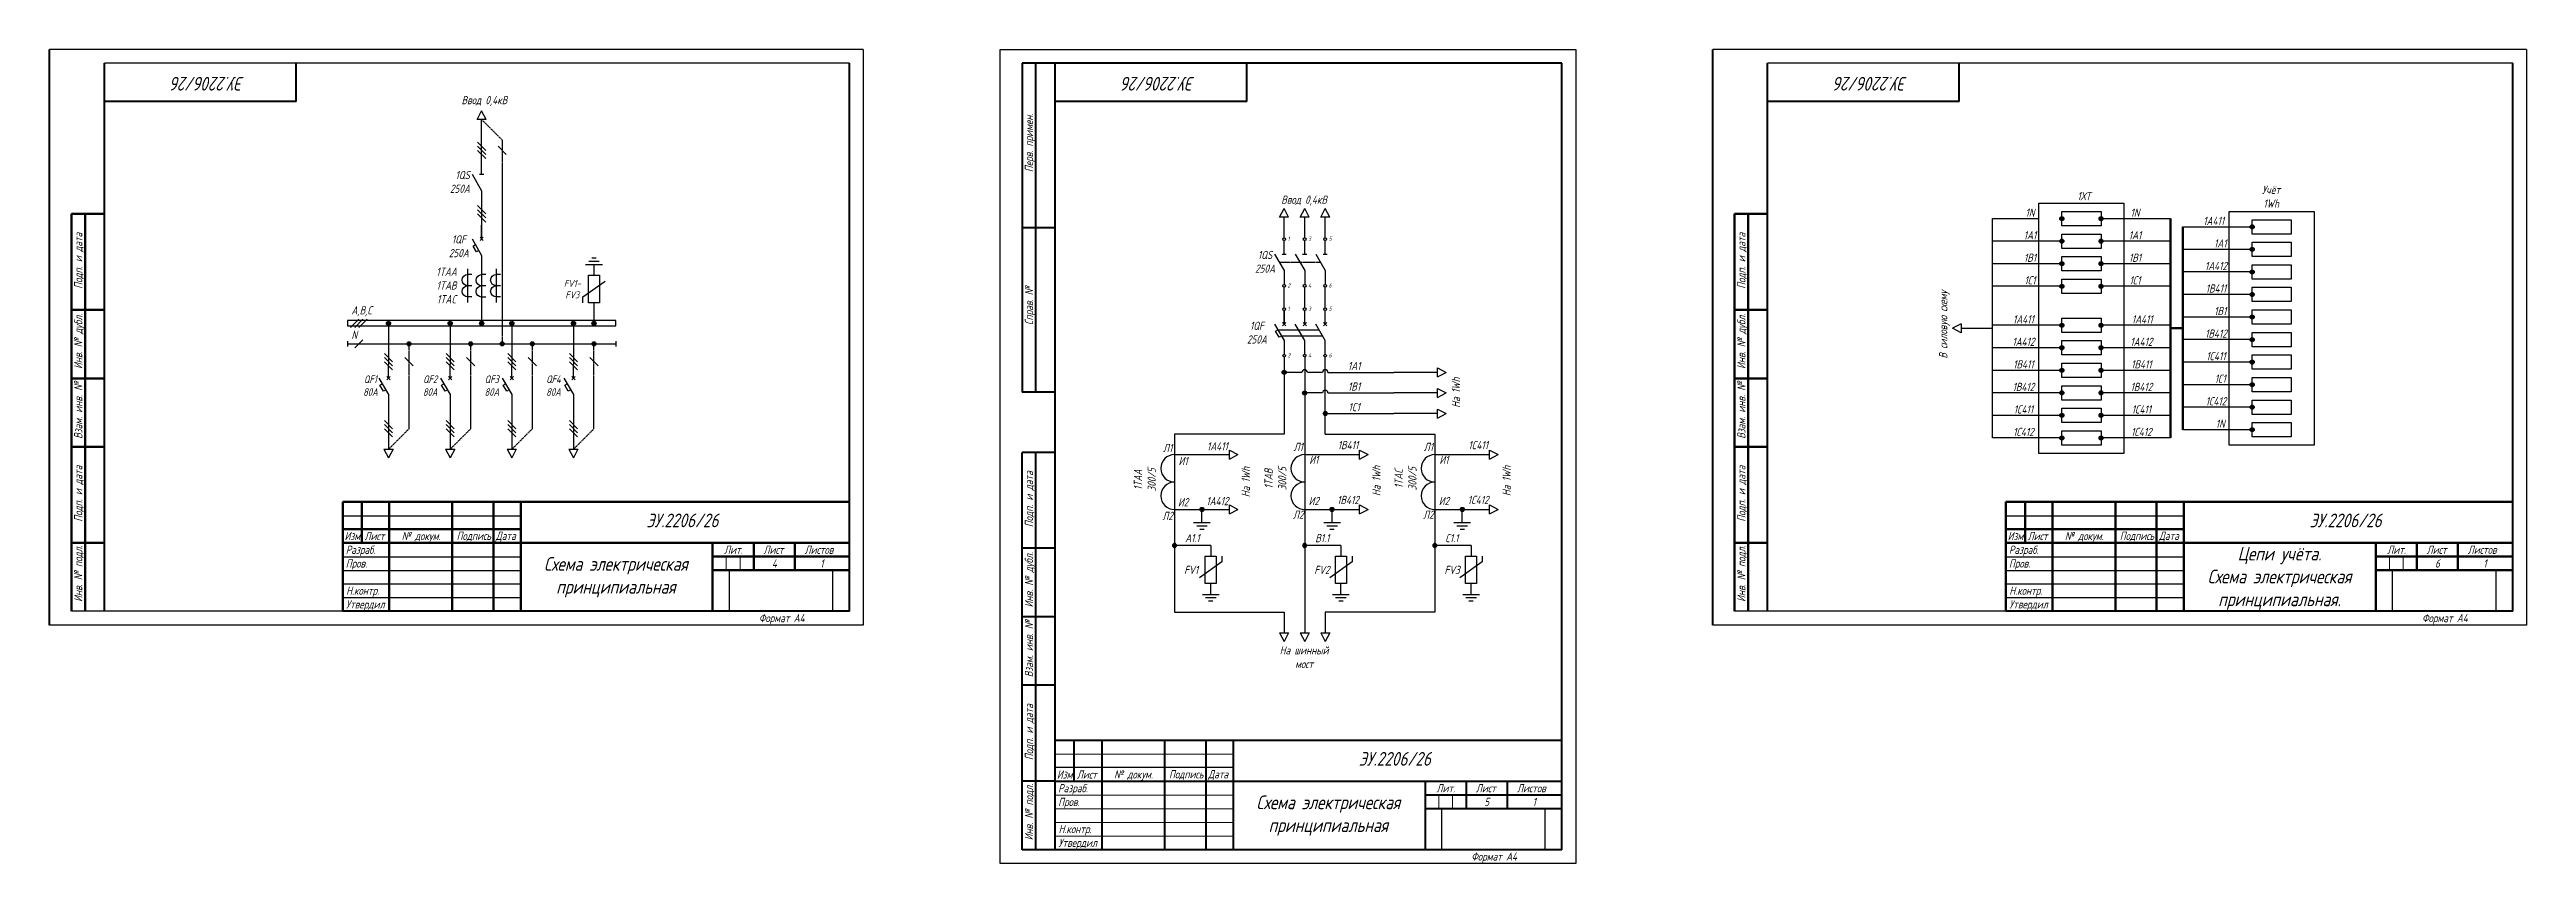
# Model space of a CAD drawing. Header units: millimetres. Extents: x 322 to 1998, y 180 to 477.
# Drawn here: x 1094 to 1998, y 180 to 477 of the extents above; entities that cross this region are included whole.
import ezdxf

# ---------------------------------------------------------------- set-up
doc = ezdxf.new("R2010")
doc.units = ezdxf.units.MM
doc.linetypes.add('DASHED2', pattern=[0.375, 0.25, -0.125])
doc.linetypes.add('TOPO-BASE MOD$0$barrier1', pattern=[0])
doc.layers.add('KONTUR', color=7, linetype='Continuous')
doc.layers.add('ЛЭП (проект.)', color=7, linetype='Continuous')
doc.layers.add('Основная', color=7, linetype='Continuous', lineweight=40)
doc.layers.add('тонкая', color=7, linetype='Continuous', lineweight=20)
doc.styles.get("Standard").update_dxf_attribs({"font": 'arial.ttf'})
doc.styles.add('Аннотативный', font='arial.ttf')
picture_1 = doc.add_image_def('image1.png', size_in_pixel=(1004, 400))

msp = doc.modelspace()

# ---------------------------------------------------------------- texts
at = {"attachment_point": 1}
for s, width, insert, char_height, rotation in [('{\\fGOST type A|b0|i1|c204|p34;ЭУ.2206/26}', 3, (1165.46, 462.03), 5, 180), ('{\\fGOST type A|b0|i1|c204|p34;ЭУ.2206/26}', 3, (1512.46, 462.03), 5, 180), ('{\\fGOST type A|b0|i1|c204|p34;ЭУ.2206/26}', 3, (1772.46, 462.03), 5, 180), ('{\\fGOST type A|b0|i1|c204|p34;Перв. примен.}', 27.3346, (1450.34, 432.26), 3, 90), ('{\\fGOST type A|b0|i1|c204|p34;Подп. и дата}', 27.3346, (1103.34, 389.7), 3, 90), ('{\\fGOST type A|b0|i1|c204|p34;Подп. и дата}', 27.3346, (1710.34, 389.7), 3, 90), ('{\\fGOST type A|b0|i1|c204|p34;Справ. №}', 27.3346, (1450.34, 376.49), 3, 90), ('\\pxqc;{\\fGOST type A|b0|i1|c204|p34;В силовую схему}', 29.4549, (1784.01, 361.89), 3, 90), ('{\\fGOST type A|b0|i1|c204|p34;Инв. № дубл.}', 27.3346, (1103.34, 360.44), 3, 90), ('{\\fGOST type A|b0|i1|c204|p34;Инв. № дубл.}', 27.3346, (1710.34, 360.44), 3, 90), ('{\\fGOST type A|b0|i1|c204|p34;Взам. инв. №}', 27.3346, (1103.34, 334.94), 3, 90), ('\\pxqc;{\\fGOST type A|b0|i1|c204|p34;На \\fGOST type A|b0|i1|c0|p34;1Wh}', 15.3405, (1606.16, 344.13), 3, 90), ('{\\fGOST type A|b0|i1|c204|p34;Взам. инв. №}', 27.3346, (1710.34, 334.94), 3, 90), ('{\\fGOST type A|b0|i1|c204|p34;Подп. и дата}', 27.3346, (1103.34, 304.7), 3, 90), ('{\\fGOST type A|b0|i1|c204|p34;Подп. и дата}', 27.3346, (1450.34, 302.7), 3, 90), ('\\pxqc;{\\fGOST type A|b0|i1|c0|p34;1TAA\\P300/5}', 10.4803, (1490.12, 314.75), 3, 90), ('\\pxqc;{\\fGOST type A|b0|i1|c204|p34;На 1\\fGOST type A|b0|i1|c0|p34;Wh}', 17.1744, (1529.49, 310.57), 3, 90), ('\\pxqc;{\\fGOST type A|b0|i1|c0|p34;1TAB\\P300/5}', 10.4803, (1537.79, 315.17), 3, 90), ('\\pxqc;{\\fGOST type A|b0|i1|c204|p34;На 1\\fGOST type A|b0|i1|c0|p34;Wh}', 17.1744, (1577.16, 310.99), 3, 90), ('\\pxqc;{\\fGOST type A|b0|i1|c0|p34;1TAC\\P300/5}', 10.4803, (1585.29, 315.17), 3, 90), ('\\pxqc;{\\fGOST type A|b0|i1|c204|p34;На 1\\fGOST type A|b0|i1|c0|p34;Wh}', 17.1744, (1624.66, 310.99), 3, 90), ('{\\fGOST type A|b0|i1|c204|p34;Подп. и дата}', 27.3346, (1710.34, 304.7), 3, 90), ('{\\fGOST type A|b0|i1|c204|p34;Инв. № подл.}', 27.3346, (1103.34, 275.44), 3, 90), ('{\\fGOST type A|b0|i1|c204|p34;Инв. № дубл.}', 27.3346, (1450.34, 273.44), 3, 90), ('{\\fGOST type A|b0|i1|c204|p34;Инв. № подл.}', 27.3346, (1710.34, 275.44), 3, 90), ('{\\fGOST type A|b0|i1|c204|p34;Взам. инв. №}', 27.3346, (1450.34, 247.94), 3, 90), ('{\\fGOST type A|b0|i1|c204|p34;Подп. и дата}', 27.3346, (1450.34, 217.7), 3, 90), ('{\\fGOST type A|b0|i1|c204|p34;Инв. № подл.}', 27.3346, (1450.34, 188.44), 3, 90)]:
    msp.add_mtext_dynamic_manual_height_columns(s, width=width, gutter_width=1, heights=[0], dxfattribs=dict(at, insert=insert, char_height=char_height, rotation=rotation))
for s, width, heights, insert, char_height in [('\\pxql;{\\fGOST type A|b0|i1|c204|p34;Ввод 0,4кВ}', 26.7013, [3.45], (1244.73, 460.05), 3), ('\\pxqc;{\\fGOST type A|b0|i1|c204|p34;1ХТ}', 10.4803, [0], (1831.59, 425.02), 3), ('\\pxqc;{\\fGOST type A|b0|i1|c204|p34;Учёт \\P1\\fGOST type A|b0|i1|c0|p34;Wh}', 10.4803, [0], (1899.95, 427.33), 3), ('\\pxqc;{\\fGOST type A|b0|i1|c204|p34;Ввод 0,4кВ}', 18.3811, [0], (1543.06, 423.72), 3), ('\\pxqc;{\\fGOST type A|b0|i1|c204|p34;1\\fGOST type A|b0|i1|c0|p34;N}', 10.4803, [0], (1811.92, 418.98), 3), ('\\pxqc;{\\fGOST type A|b0|i1|c204|p34;1\\fGOST type A|b0|i1|c0|p34;N}', 10.4803, [0], (1850.25, 418.98), 3), ('\\pxqc;{\\fGOST type A|b0|i1|c204|p34;1А411}', 10.4803, [0], (1878.97, 415.99), 3), ('\\pxqc;{\\fGOST type A|b0|i1|c0|p34;1QF\\P250A}', 10.4803, [0], (1238.48, 409.23), 3), ('{\\fGOST type A|b0|i1|c0|p34;1}', 4.4501, [0], (1546.23, 408.73), 1.5), ('{\\fGOST type A|b0|i1|c204|p34;3}', 4.4501, [0], (1553.73, 408.73), 1.5), ('{\\fGOST type A|b0|i1|c204|p34;5}', 4.4501, [0], (1561.23, 408.73), 1.5), ('\\pxqc;{\\fGOST type A|b0|i1|c204|p34;1А1}', 10.4803, [0], (1811.92, 410.76), 3), ('\\pxqc;{\\fGOST type A|b0|i1|c204|p34;1А1}', 10.4803, [0], (1850.25, 410.76), 3), ('\\pxqc;{\\fGOST type A|b0|i1|c204|p34;1А1}', 10.4803, [0], (1881.36, 407.76), 3), ('\\pxqc;{\\fGOST type A|b0|i1|c204|p34;1В1}', 10.4803, [0], (1811.92, 402.53), 3), ('\\pxqc;{\\fGOST type A|b0|i1|c204|p34;1В1}', 10.4803, [0], (1850.25, 402.53), 3), ('\\pxqc;{\\fGOST type A|b0|i1|c204|p34;1А412}', 10.4803, [0], (1879.79, 399.54), 3), ('\\pxqc;{\\fGOST type A|b0|i1|c0|p34;1TAA\\P1TAB\\P1TAC}', 10.4803, [0], (1234.02, 397.41), 3), ('{\\fGOST type A|b0|i1|c204|p34;2}', 4.4501, [0], (1546.23, 391.66), 1.5), ('{\\fGOST type A|b0|i1|c204|p34;4}', 4.4501, [0], (1553.73, 391.66), 1.5), ('{\\fGOST type A|b0|i1|c204|p34;6}', 4.4501, [0], (1561.23, 391.66), 1.5), ('\\pxqc;{\\fGOST type A|b0|i1|c204|p34;1С1}', 10.4803, [0], (1811.92, 394.31), 3), ('\\pxqc;{\\fGOST type A|b0|i1|c204|p34;1С1}', 10.4803, [0], (1850.25, 394.31), 3), ('\\pxqc;{\\fGOST type A|b0|i1|c204|p34;1В411}', 10.4803, [0], (1879.79, 391.31), 3), ('\\pxql;{\\fGOST type A|b0|i1|c204|p34;А,В,С}', 26.7013, [3.45], (1204.55, 383.36), 3), ('{\\fGOST type A|b0|i1|c0|p34;1}', 4.4501, [0], (1546.23, 383.16), 1.5), ('{\\fGOST type A|b0|i1|c204|p34;3}', 4.4501, [0], (1553.73, 383.16), 1.5), ('{\\fGOST type A|b0|i1|c204|p34;5}', 4.4501, [0], (1561.23, 383.16), 1.5), ('\\pxqc;{\\fGOST type A|b0|i1|c204|p34;1А411}', 10.4803, [0], (1809.52, 380.09), 3), ('\\pxqc;{\\fGOST type A|b0|i1|c204|p34;1А411}', 10.4803, [0], (1852.88, 380.09), 3), ('\\pxqc;{\\fGOST type A|b0|i1|c204|p34;1В1}', 10.4803, [0], (1881.36, 383.09), 3), ('\\pxql;{\\fGOST type A|b0|i1|c0|p34;N}', 26.7013, [3.45], (1204.55, 374.42), 3), ('\\pxqc;{\\fGOST type A|b0|i1|c0|p34;1QF\\P250A}', 10.4803, [0], (1529.77, 377.71), 3), ('\\pxqc;{\\fGOST type A|b0|i1|c204|p34;1А412}', 10.4803, [0], (1809.52, 371.86), 3), ('\\pxqc;{\\fGOST type A|b0|i1|c204|p34;1А412}', 10.4803, [0], (1852.57, 371.86), 3), ('\\pxqc;{\\fGOST type A|b0|i1|c204|p34;1В412}', 10.4803, [0], (1879.79, 374.86), 3), ('{\\fGOST type A|b0|i1|c204|p34;2}', 4.4501, [0], (1546.23, 366.16), 1.5), ('{\\fGOST type A|b0|i1|c204|p34;4}', 4.4501, [0], (1553.73, 366.16), 1.5), ('{\\fGOST type A|b0|i1|c204|p34;6}', 4.4501, [0], (1561.23, 366.16), 1.5), ('\\pxqc;{\\fGOST type A|b0|i1|c0|p34;1A1}', 10.4803, [0], (1565.25, 363.04), 3), ('\\pxqc;{\\fGOST type A|b0|i1|c204|p34;1В411}', 10.4803, [0], (1809.52, 363.64), 3), ('\\pxqc;{\\fGOST type A|b0|i1|c204|p34;1В411}', 10.4803, [0], (1852.57, 363.64), 3), ('\\pxqc;{\\fGOST type A|b0|i1|c204|p34;1С411}', 10.4803, [0], (1879.79, 366.63), 3), ('\\pxqc;{\\fGOST type A|b0|i1|c0|p34;QF1\\P\\fGOST type A|b0|i1|c204|p34;80А}', 10.4803, [0], (1206.23, 358.1), 2.8), ('\\pxqc;{\\fGOST type A|b0|i1|c0|p34;QF2\\P\\fGOST type A|b0|i1|c204|p34;80А}', 10.4803, [0], (1228.04, 358.1), 2.8), ('\\pxqc;{\\fGOST type A|b0|i1|c0|p34;QF3\\P\\fGOST type A|b0|i1|c204|p34;80А}', 10.4803, [0], (1250.54, 358.1), 2.8), ('\\pxqc;{\\fGOST type A|b0|i1|c0|p34;QF4\\P\\fGOST type A|b0|i1|c204|p34;80А}', 10.4803, [0], (1273.04, 358.1), 2.8), ('\\pxqc;{\\fGOST type A|b0|i1|c0|p34;1B1}', 10.4803, [0], (1565.25, 355.54), 3), ('\\pxqc;{\\fGOST type A|b0|i1|c204|p34;1В412}', 10.4803, [0], (1809.52, 355.41), 3), ('\\pxqc;{\\fGOST type A|b0|i1|c204|p34;1В412}', 10.4803, [0], (1852.57, 355.41), 3), ('\\pxqc;{\\fGOST type A|b0|i1|c204|p34;1С1}', 10.4803, [0], (1881.36, 358.41), 3), ('\\pxqc;{\\fGOST type A|b0|i1|c0|p34;1C1}', 10.4803, [0], (1565.25, 348.04), 3), ('\\pxqc;{\\fGOST type A|b0|i1|c204|p34;1С411}', 10.4803, [0], (1809.52, 347.19), 3), ('\\pxqc;{\\fGOST type A|b0|i1|c204|p34;1С411}', 10.4803, [0], (1852.57, 347.19), 3), ('\\pxqc;{\\fGOST type A|b0|i1|c204|p34;1С412}', 10.4803, [0], (1879.79, 350.18), 3), ('\\pxqc;{\\fGOST type A|b0|i1|c204|p34;1С412}', 10.4803, [0], (1809.52, 338.96), 3), ('\\pxqc;{\\fGOST type A|b0|i1|c204|p34;1С412}', 10.4803, [0], (1852.57, 338.96), 3), ('\\pxqc;{\\fGOST type A|b0|i1|c204|p34;1\\fGOST type A|b0|i1|c0|p34;N}', 10.4803, [0], (1881.36, 341.96), 3), ('\\pxqc;{\\fGOST type A|b0|i1|c204|p34;Л1}', 10.4803, [0], (1497.19, 333.09), 3), ('\\pxqc;{\\fGOST type A|b0|i1|c204|p34;И1}', 10.4803, [0], (1502.85, 328.38), 3), ('\\pxqc;{\\fGOST type A|b0|i1|c0|p34;1A411}', 10.4803, [0], (1515.35, 333.74), 3), ('\\pxqc;{\\fGOST type A|b0|i1|c204|p34;Л1}', 10.4803, [0], (1544.86, 333.51), 3), ('\\pxqc;{\\fGOST type A|b0|i1|c204|p34;И1}', 10.4803, [0], (1550.53, 328.8), 3), ('\\pxqc;{\\fGOST type A|b0|i1|c0|p34;1B411}', 10.4803, [0], (1563.02, 334.16), 3), ('\\pxqc;{\\fGOST type A|b0|i1|c204|p34;Л1}', 10.4803, [0], (1592.36, 333.51), 3), ('\\pxqc;{\\fGOST type A|b0|i1|c204|p34;И1}', 10.4803, [0], (1598.03, 328.8), 3), ('\\pxqc;{\\fGOST type A|b0|i1|c0|p34;1C411}', 10.4803, [0], (1610.52, 334.16), 3), ('{\\fGOST type A|b0|i1|c204|p34;ЭУ.2206/26}', 3, [0], (1312.22, 307.69), 5), ('\\pxqc;{\\fGOST type A|b0|i1|c204|p34;Л2}', 10.4803, [0], (1497.19, 308.36), 3), ('\\pxqc;{\\fGOST type A|b0|i1|c204|p34;И2}', 10.4803, [0], (1502.85, 313.33), 3), ('\\pxqc;{\\fGOST type A|b0|i1|c0|p34;1A412}', 10.4803, [0], (1515.35, 313.74), 3), ('\\pxqc;{\\fGOST type A|b0|i1|c204|p34;Л2}', 10.4803, [0], (1544.86, 308.78), 3), ('\\pxqc;{\\fGOST type A|b0|i1|c204|p34;И2}', 10.4803, [0], (1550.53, 313.75), 3), ('\\pxqc;{\\fGOST type A|b0|i1|c0|p34;1B412}', 10.4803, [0], (1563.02, 314.16), 3), ('\\pxqc;{\\fGOST type A|b0|i1|c204|p34;Л2}', 10.4803, [0], (1592.36, 308.78), 3), ('\\pxqc;{\\fGOST type A|b0|i1|c204|p34;И2}', 10.4803, [0], (1598.03, 313.75), 3), ('\\pxqc;{\\fGOST type A|b0|i1|c0|p34;1C412}', 10.4803, [0], (1610.52, 314.16), 3), ('{\\fGOST type A|b0|i1|c204|p34;ЭУ.2206/26}', 3, [0], (1919.22, 307.69), 5), ('{\\fGOST type A|b0|i1|c204|p34;Изм.}', 4.4501, [0], (1202.04, 300.97), 3), ('{\\fGOST type A|b0|i1|c204|p34;Лист}', 4.4501, [0], (1209.32, 300.97), 3), ('{\\fGOST type A|b0|i1|c204|p34;№ докум.}', 22.8553, [0], (1222.9, 301.01), 3), ('{\\fGOST type A|b0|i1|c204|p34;Подпись}', 4.4501, [0], (1242.95, 301.06), 3), ('{\\fGOST type A|b0|i1|c204|p34;Дата}', 4.4501, [0], (1257.24, 301.06), 3), ('{\\fGOST type A|b0|i1|c204|p34;А1.1}', 10.4803, [0], (1508.8, 300.23), 3), ('{\\fGOST type A|b0|i1|c204|p34;В1.1}', 10.4803, [0], (1556.3, 300.23), 3), ('{\\fGOST type A|b0|i1|c204|p34;С1.1}', 10.4803, [0], (1603.8, 300.23), 3), ('{\\fGOST type A|b0|i1|c204|p34;Изм.}', 4.4501, [0], (1809.04, 300.97), 3), ('{\\fGOST type A|b0|i1|c204|p34;Лист}', 4.4501, [0], (1816.32, 300.97), 3), ('{\\fGOST type A|b0|i1|c204|p34;№ докум.}', 22.8553, [0], (1829.9, 301.01), 3), ('{\\fGOST type A|b0|i1|c204|p34;Подпись}', 4.4501, [0], (1849.95, 301.06), 3), ('{\\fGOST type A|b0|i1|c204|p34;Дата}', 4.4501, [0], (1864.24, 301.06), 3), ('{\\fGOST type A|b0|i1|c204|p34;Разраб.}', 4.4501, [0], (1202.49, 295.97), 3), ('{\\fGOST type A|b0|i1|c204|p34;Пров.}', 4.4501, [0], (1202.49, 290.97), 3), ('\\pxqc;{\\fGOST type A|b0|i1|c204|p34;Схема электрическая принципиальная}', 57.478, [0], (1272.33, 291.81), 5), ('{\\fGOST type A|b0|i1|c204|p34;Лит.}', 4.4501, [0], (1340.56, 295.97), 3), ('{\\fGOST type A|b0|i1|c204|p34;Лист}', 4.4501, [0], (1354.94, 295.97), 3), ('{\\fGOST type A|b0|i1|c204|p34;4}', 4.4501, [0], (1358, 290.97), 3), ('{\\fGOST type A|b0|i1|c204|p34;Листов}', 4.4501, [0], (1369.94, 295.97), 3), ('{\\fGOST type A|b0|i1|c204|p34;1}', 4.4501, [0], (1375.61, 290.97), 3), ('{\\fGOST type A|b0|i1|c204|p34;Разраб.}', 4.4501, [0], (1809.49, 295.97), 3), ('{\\fGOST type A|b0|i1|c204|p34;Пров.}', 4.4501, [0], (1809.49, 290.97), 3), ('\\pxqc;{\\fGOST type A|b0|i1|c204|p34;Цепи учёта.\\PСхема электрическая принципиальная.}', 69.7104, [0], (1873.38, 295.56), 5), ('{\\fGOST type A|b0|i1|c204|p34;Лит.}', 4.4501, [0], (1947.56, 295.97), 3), ('{\\fGOST type A|b0|i1|c204|p34;Лист}', 4.4501, [0], (1961.94, 295.97), 3), ('{\\fGOST type A|b0|i1|c204|p34;6}', 4.4501, [0], (1965, 290.97), 3), ('{\\fGOST type A|b0|i1|c204|p34;Листов}', 4.4501, [0], (1976.94, 295.97), 3), ('{\\fGOST type A|b0|i1|c204|p34;1}', 4.4501, [0], (1982.61, 290.97), 3), ('{\\fGOST type A|b0|i1|c204|p34;Н.контр.}', 4.4501, [0], (1202.64, 281.05), 3), ('{\\fGOST type A|b0|i1|c0|p34;FV1}', 10.4803, [0], (1508.46, 288.62), 3), ('{\\fGOST type A|b0|i1|c0|p34;FV2}', 10.4803, [0], (1555.96, 288.62), 3), ('{\\fGOST type A|b0|i1|c0|p34;FV3}', 10.4803, [0], (1603.46, 288.62), 3), ('{\\fGOST type A|b0|i1|c204|p34;Н.контр.}', 4.4501, [0], (1809.64, 281.05), 3), ('{\\fGOST type A|b0|i1|c204|p34;Утвердил}', 4.4501, [0], (1202.6, 276.05), 3), ('{\\fGOST type A|b0|i1|c204|p34;Утвердил}', 4.4501, [0], (1809.6, 276.05), 3), ('{\\fGOST type A|b0|i1|c204|p34;Формат А4}', 19.5716, [0], (1353.27, 271.04), 3), ('{\\fGOST type A|b0|i1|c204|p34;Формат А4}', 19.5716, [0], (1960.27, 271.04), 3), ('\\pxqc;{\\fGOST type A|b0|i1|c204|p34;На шинный мост }', 18.3811, [0], (1543.06, 259.27), 3), ('{\\fGOST type A|b0|i1|c204|p34;ЭУ.2206/26}', 3, [0], (1572.22, 220.69), 5), ('{\\fGOST type A|b0|i1|c204|p34;Изм.}', 4.4501, [0], (1462.04, 213.97), 3), ('{\\fGOST type A|b0|i1|c204|p34;Разраб.}', 4.4501, [0], (1462.49, 208.97), 3), ('{\\fGOST type A|b0|i1|c204|p34;Лист}', 4.4501, [0], (1469.32, 213.97), 3), ('{\\fGOST type A|b0|i1|c204|p34;№ докум.}', 22.8553, [0], (1482.9, 214.01), 3), ('{\\fGOST type A|b0|i1|c204|p34;Подпись}', 4.4501, [0], (1502.95, 214.06), 3), ('{\\fGOST type A|b0|i1|c204|p34;Дата}', 4.4501, [0], (1517.24, 214.06), 3), ('{\\fGOST type A|b0|i1|c204|p34;Лит.}', 4.4501, [0], (1600.56, 208.97), 3), ('{\\fGOST type A|b0|i1|c204|p34;Лист}', 4.4501, [0], (1614.94, 208.97), 3), ('{\\fGOST type A|b0|i1|c204|p34;Листов}', 4.4501, [0], (1629.94, 208.97), 3), ('{\\fGOST type A|b0|i1|c204|p34;Пров.}', 4.4501, [0], (1462.49, 203.97), 3), ('\\pxqc;{\\fGOST type A|b0|i1|c204|p34;Схема электрическая принципиальная}', 57.478, [0], (1532.33, 204.81), 5), ('{\\fGOST type A|b0|i1|c204|p34;5}', 4.4501, [0], (1618, 203.97), 3), ('{\\fGOST type A|b0|i1|c204|p34;1}', 4.4501, [0], (1635.61, 203.97), 3), ('{\\fGOST type A|b0|i1|c204|p34;Н.контр.}', 4.4501, [0], (1462.64, 194.05), 3), ('{\\fGOST type A|b0|i1|c204|p34;Утвердил}', 4.4501, [0], (1462.6, 189.05), 3), ('{\\fGOST type A|b0|i1|c204|p34;Формат А4}', 19.5716, [0], (1613.27, 184.04), 3)]:
    msp.add_mtext_dynamic_manual_height_columns(s, width=width, gutter_width=1, heights=heights, dxfattribs=dict(at, insert=insert, char_height=char_height))
at = {"attachment_point": 1, "style": 'Аннотативный'}
for s, insert, char_height in [('\\pxqr;{\\fGOST type A|b0|i1|c0|p34;1QS\\P250A}', (1243.21, 432.7), 3), ('\\pxqc;{\\fGOST type A|b0|i1|c0|p34;1QS\\P250A}', (1535.71, 403.57), 3), ('\\pxqc;{\\fGOST type A|b0|i1|c0|p34;FV1-\\PFV3}', (1282.92, 392.91), 2.5)]:
    msp.add_mtext_dynamic_manual_height_columns(s, width=4.5373, gutter_width=20, heights=[0], dxfattribs=dict(at, insert=insert, char_height=char_height))

# ---------------------------------------------------------------- blocks, each defined once
blk = doc.blocks.new('A$C39715F4D')
at = {"lineweight": 25}
for p, q in [((0, 11.01), (3.48, 5)), ((3.48, 11), (3.48, 16)), ((0.36, 8.4), (1.23, 8.9)), ((1.61, 6.23), (0.36, 8.4)), ((2.48, 6.73), (1.61, 6.23)), ((3.48, 5), (3.48, 0))]:
    blk.add_line(p, q, dxfattribs=at)
blk = doc.blocks.new('*U20')
at = {"lineweight": 25}
blk.add_lwpolyline([(0, -0.25), (24.5, -0.25), (24.5, 0.25), (0, 0.25)], close=True, dxfattribs=at)
blk = doc.blocks.new('Узел')
at = {"linetype": 'ByBlock', "lineweight": -2}
h = blk.add_hatch(color=0, dxfattribs=at)
h.dxf.hatch_style = 1
h.paths.add_polyline_path([(0.75, 0, 1), (-0.75, 0, 1)])
at = {"color": 0, "linetype": 'ByBlock', "lineweight": -2}
blk.add_circle((0, 0), 0.75, dxfattribs=at)
blk = doc.blocks.new('*U8')
at = {"color": 0, "linetype": 'ByBlock', "lineweight": -2}
for p, q in [((0, -6), (0, 6)), ((1.5, 4), (0, 4)), ((1.5, 0), (0, 0)), ((1.5, -4), (0, -4))]:
    blk.add_line(p, q, dxfattribs=at)
for centre in [(0, 2), (0, -2)]:
    blk.add_arc(centre, 2, 90, 270, dxfattribs=at)
blk = doc.blocks.new('*U21')
at = {"color": 0, "linetype": 'ByBlock', "lineweight": -2}
for p, q in [((-3.05, 0), (3.05, 0)), ((0, 0), (0, 4)), ((-1.925, -1.2), (1.925, -1.2)), ((-0.8, -2.4), (0.8, -2.4))]:
    blk.add_line(p, q, dxfattribs=at)
blk = doc.blocks.new('*U13')
at = {"color": 0, "linetype": 'ByBlock', "lineweight": -2}
for p, q in [((-3.05, 0), (3.05, 0)), ((0, 0), (0, 4.75)), ((-1.925, -1.2), (1.925, -1.2)), ((-0.8, -2.4), (0.8, -2.4))]:
    blk.add_line(p, q, dxfattribs=at)
blk = doc.blocks.new('Земля')
at = {"color": 0, "linetype": 'ByBlock', "lineweight": -2}
for p, q in [((-3.05, 0), (3.05, 0)), ((0, 0), (0, 3)), ((-1.925, -1.2), (1.925, -1.2)), ((-0.8, -2.4), (0.8, -2.4))]:
    blk.add_line(p, q, dxfattribs=at)

# ---------------------------------------------------------------- linework, layer by layer
for p, q in [((1391.38, 477.01), (1094.38, 477.01)), ((1386.38, 472.01), (1114.38, 472.01)), ((1998.38, 477.01), (1701.38, 477.01)), ((1993.38, 472.01), (1721.38, 472.01)), ((1252.09, 431.48), (1252.09, 436.48)), ((1248.61, 431.49), (1252.09, 425.48)), ((1251.34, 431.48), (1252.84, 431.48)), ((1252.09, 425.48), (1252.09, 420.41)), ((1252.09, 420.41), (1252.09, 412.91)), ((1544.97, 408.36), (1544.97, 415.86)), ((1552.47, 408.36), (1552.47, 415.86)), ((1559.97, 408.36), (1559.97, 415.86)), ((1251.49, 408.51), (1252.69, 407.31)), ((1252.69, 408.51), (1251.49, 407.31)), ((1252.09, 412.91), (1252.09, 407.91)), ((1544.97, 402.36), (1544.97, 407.36)), ((1552.47, 402.36), (1552.47, 407.36)), ((1559.97, 402.36), (1559.97, 407.36)), ((1803.47, 407.08), (1803.47, 415.3)), ((1803.47, 415.3), (1820.47, 415.3)), ((1803.47, 335.28), (1803.47, 415.3)), ((1828.82, 407.08), (1803.47, 407.08)), ((1843.12, 415.3), (1868.47, 415.3)), ((1868.47, 407.08), (1843.12, 407.08)), ((1872.92, 412.3), (1898.27, 412.3)), ((1541.49, 402.37), (1544.97, 396.36)), ((1544.22, 402.36), (1545.72, 402.36)), ((1548.99, 402.37), (1552.47, 396.36)), ((1551.72, 402.36), (1553.22, 402.36)), ((1556.49, 402.37), (1559.97, 396.36)), ((1559.22, 402.36), (1560.72, 402.36)), ((1828.82, 398.85), (1803.47, 398.85)), ((1868.47, 398.85), (1843.12, 398.85)), ((1898.27, 404.08), (1872.92, 404.08)), ((1544.97, 396.36), (1544.97, 391.3)), ((1544.97, 382.8), (1544.97, 390.3)), ((1552.47, 396.36), (1552.47, 391.3)), ((1552.47, 382.8), (1552.47, 390.3)), ((1559.97, 396.36), (1559.97, 391.3)), ((1559.97, 382.8), (1559.97, 390.3)), ((1828.82, 390.62), (1803.47, 390.62)), ((1868.47, 390.62), (1843.12, 390.62)), ((1898.27, 395.85), (1872.92, 395.85)), ((1252.09, 384.63), (1252.09, 377.13)), ((1293.09, 384.63), (1293.09, 377.13)), ((1544.97, 381.8), (1544.97, 376.8)), ((1552.47, 376.8), (1552.47, 381.8)), ((1559.97, 376.8), (1559.97, 381.8)), ((1898.27, 387.63), (1872.92, 387.63)), ((1218.09, 377.13), (1218.09, 362.13)), ((1240.59, 377.13), (1240.59, 362.13)), ((1263.09, 377.13), (1263.09, 362.13)), ((1285.59, 377.13), (1285.59, 362.13)), ((1542.71, 374.69), (1557.71, 374.69)), ((1543.97, 372.53), (1558.97, 372.53)), ((1544.37, 377.4), (1545.57, 376.2)), ((1545.57, 377.4), (1544.37, 376.2)), ((1552.47, 370.8), (1548.99, 376.81)), ((1551.87, 377.4), (1553.07, 376.2)), ((1553.07, 377.4), (1551.87, 376.2)), ((1552.47, 365.8), (1552.47, 370.8)), ((1559.97, 370.8), (1556.49, 376.81)), ((1559.37, 377.4), (1560.57, 376.2)), ((1560.57, 377.4), (1559.37, 376.2)), ((1559.97, 365.8), (1559.97, 370.8)), ((1792.02, 375.29), (1803.47, 375.29)), ((1828.82, 376.4), (1803.47, 376.4)), ((1868.47, 376.4), (1843.12, 376.4)), ((1898.27, 379.4), (1872.92, 379.4)), ((1898.27, 371.18), (1872.92, 371.18)), ((1203.09, 370.63), (1203.09, 368.63)), ((1203.09, 369.63), (1301.09, 369.63)), ((1301.09, 370.63), (1301.09, 368.63)), ((1544.97, 364.8), (1544.97, 336.69)), ((1552.47, 364.8), (1552.47, 309.19)), ((1559.97, 336.69), (1559.97, 364.8)), ((1828.82, 368.18), (1803.47, 368.18)), ((1868.47, 368.18), (1843.12, 368.18)), ((1898.27, 362.95), (1872.92, 362.95)), ((1217.49, 357.73), (1218.69, 356.53)), ((1218.69, 357.73), (1217.49, 356.53)), ((1239.99, 357.73), (1241.19, 356.53)), ((1241.19, 357.73), (1239.99, 356.53)), ((1262.49, 357.73), (1263.69, 356.53)), ((1263.69, 357.73), (1262.49, 356.53)), ((1284.99, 357.73), (1286.19, 356.53)), ((1286.19, 357.73), (1284.99, 356.53)), ((1551.47, 359.19), (1544.97, 359.19)), ((1558.97, 359.19), (1553.47, 359.19)), ((1828.82, 359.95), (1803.47, 359.95)), ((1868.47, 359.95), (1843.12, 359.95)), ((1898.27, 354.72), (1872.92, 354.72)), ((1558.97, 351.69), (1552.47, 351.69)), ((1828.82, 351.73), (1803.47, 351.73)), ((1868.47, 351.73), (1843.12, 351.73)), ((1898.27, 346.5), (1872.92, 346.5)), ((1544.97, 336.69), (1504.97, 336.69)), ((1504.97, 336.69), (1504.97, 271.69)), ((1559.97, 336.69), (1599.97, 336.69)), ((1599.97, 336.69), (1599.97, 271.69)), ((1828.82, 343.5), (1803.47, 343.5)), ((1828.82, 335.28), (1803.47, 335.28)), ((1868.47, 343.5), (1843.12, 343.5)), ((1868.47, 335.28), (1843.12, 335.28)), ((1898.27, 338.27), (1872.92, 338.27)), ((1504.97, 329.19), (1524.97, 329.19)), ((1552.47, 329.19), (1572.47, 329.19)), ((1599.97, 329.19), (1619.97, 329.19)), ((1504.97, 309.19), (1524.97, 309.19)), ((1552.47, 309.19), (1572.47, 309.19)), ((1552.47, 309.19), (1552.47, 264.19)), ((1599.97, 309.19), (1619.97, 309.19)), ((1366.38, 292.01), (1366.38, 297.01)), ((1518.19, 296.03), (1504.97, 296.03)), ((1565.69, 296.03), (1552.47, 296.03)), ((1613.19, 296.03), (1599.97, 296.03)), ((1973.38, 292.01), (1973.38, 297.01)), ((1518.19, 279.58), (1518.19, 282.13)), ((1565.69, 279.58), (1565.69, 282.13)), ((1613.19, 279.58), (1613.19, 282.13)), ((1386.38, 272.01), (1102.38, 272.01)), ((1336.38, 272.01), (1336.38, 272.01)), ((1504.97, 271.69), (1544.97, 271.69)), ((1544.97, 271.69), (1544.97, 264.19)), ((1599.97, 271.69), (1559.97, 271.69)), ((1559.97, 271.69), (1559.97, 264.19)), ((1993.38, 272.01), (1709.38, 272.01)), ((1943.38, 272.01), (1943.38, 272.01)), ((1391.38, 267.01), (1094.38, 267.01)), ((1998.38, 267.01), (1701.38, 267.01)), ((1526.38, 215.01), (1461.38, 215.01)), ((1626.38, 205.01), (1626.38, 210.01)), ((1596.38, 185.01), (1596.38, 185.01))]:
    msp.add_line(p, q)
at = {"linetype": 'ByBlock', "lineweight": -2}
for p, q in [((1250.44, 451.48), (1252.09, 454.61)), ((1253.74, 451.48), (1252.09, 454.61)), ((1253.74, 451.48), (1250.44, 451.48)), ((1543.32, 415.86), (1544.97, 419)), ((1546.62, 415.86), (1543.32, 415.86)), ((1546.62, 415.86), (1544.97, 419)), ((1550.82, 415.86), (1552.47, 419)), ((1554.12, 415.86), (1550.82, 415.86)), ((1554.12, 415.86), (1552.47, 419)), ((1558.32, 415.86), (1559.97, 419)), ((1561.62, 415.86), (1558.32, 415.86)), ((1561.62, 415.86), (1559.97, 419)), ((1792.02, 376.94), (1788.89, 375.29)), ((1792.02, 373.64), (1788.89, 375.29)), ((1792.02, 376.94), (1792.02, 373.64)), ((1600.97, 357.54), (1600.97, 360.84)), ((1600.97, 360.84), (1604.1, 359.19)), ((1600.97, 357.54), (1604.1, 359.19)), ((1600.97, 350.04), (1600.97, 353.34)), ((1600.97, 353.34), (1604.1, 351.69)), ((1600.97, 350.04), (1604.1, 351.69)), ((1600.97, 342.54), (1600.97, 345.84)), ((1600.97, 345.84), (1604.1, 344.19)), ((1600.97, 342.54), (1604.1, 344.19)), ((1216.44, 331.13), (1219.74, 331.13)), ((1216.44, 331.13), (1218.09, 328)), ((1219.74, 331.13), (1218.09, 328)), ((1238.94, 331.13), (1242.24, 331.13)), ((1238.94, 331.13), (1240.59, 328)), ((1242.24, 331.13), (1240.59, 328)), ((1261.44, 331.13), (1264.74, 331.13)), ((1261.44, 331.13), (1263.09, 328)), ((1264.74, 331.13), (1263.09, 328)), ((1283.94, 331.13), (1287.24, 331.13)), ((1283.94, 331.13), (1285.59, 328)), ((1287.24, 331.13), (1285.59, 328)), ((1524.97, 327.54), (1524.97, 330.84)), ((1524.97, 330.84), (1528.1, 329.19)), ((1524.97, 327.54), (1528.1, 329.19)), ((1572.47, 327.54), (1572.47, 330.84)), ((1572.47, 330.84), (1575.6, 329.19)), ((1572.47, 327.54), (1575.6, 329.19)), ((1619.97, 327.54), (1619.97, 330.84)), ((1619.97, 330.84), (1623.1, 329.19)), ((1619.97, 327.54), (1623.1, 329.19)), ((1524.97, 307.54), (1524.97, 310.84)), ((1524.97, 310.84), (1528.1, 309.19)), ((1524.97, 307.54), (1528.1, 309.19)), ((1572.47, 307.54), (1572.47, 310.84)), ((1572.47, 310.84), (1575.6, 309.19)), ((1572.47, 307.54), (1575.6, 309.19)), ((1619.97, 307.54), (1619.97, 310.84)), ((1619.97, 310.84), (1623.1, 309.19)), ((1619.97, 307.54), (1623.1, 309.19)), ((1543.32, 264.19), (1546.62, 264.19)), ((1543.32, 264.19), (1544.97, 261.05)), ((1546.62, 264.19), (1544.97, 261.05)), ((1550.82, 264.19), (1554.12, 264.19)), ((1550.82, 264.19), (1552.47, 261.05)), ((1554.12, 264.19), (1552.47, 261.05)), ((1558.32, 264.19), (1561.62, 264.19)), ((1558.32, 264.19), (1559.97, 261.05)), ((1561.62, 264.19), (1559.97, 261.05))]:
    msp.add_line(p, q, dxfattribs=at)
at = {"linetype": 'DASHED2'}
for p, q in [((1252.09, 436.48), (1252.09, 451.48)), ((1259.59, 443.98), (1252.09, 451.48)), ((1259.59, 443.98), (1259.59, 369.63)), ((1543.23, 399.37), (1558.23, 399.37)), ((1225.59, 338.63), (1225.59, 369.63)), ((1248.09, 338.63), (1248.09, 369.63)), ((1270.59, 338.63), (1270.59, 369.63)), ((1293.09, 338.63), (1293.09, 369.63)), ((1218.09, 346.13), (1218.09, 331.13)), ((1240.59, 346.13), (1240.59, 331.13)), ((1263.09, 346.13), (1263.09, 331.13)), ((1285.59, 346.13), (1285.59, 331.13)), ((1218.09, 331.13), (1225.59, 338.63)), ((1240.59, 331.13), (1248.09, 338.63)), ((1263.09, 331.13), (1270.59, 338.63)), ((1285.59, 331.13), (1293.09, 338.63))]:
    msp.add_line(p, q, dxfattribs=at)
at = {"lineweight": 100}
for p, q in [((1868.47, 415.3), (1868.47, 335.28)), ((1872.92, 412.3), (1872.92, 338.27)), ((1868.47, 375.29), (1872.92, 375.29))]:
    msp.add_line(p, q, dxfattribs=at)
at = {"lineweight": 25}
for p, q in [((1289.01, 386.73), (1297.16, 392.53)), ((1289.01, 384.63), (1289.01, 386.73)), ((1522.27, 290.03), (1514.12, 284.23)), ((1518.19, 296.03), (1518.19, 292.13)), ((1522.27, 292.13), (1522.27, 290.03)), ((1569.77, 290.03), (1561.62, 284.23)), ((1565.69, 296.03), (1565.69, 292.13)), ((1569.77, 292.13), (1569.77, 290.03)), ((1617.27, 290.03), (1609.12, 284.23)), ((1613.19, 296.03), (1613.19, 292.13)), ((1617.27, 292.13), (1617.27, 290.03))]:
    msp.add_line(p, q, dxfattribs=at)
at = {"lineweight": 30}
for p, q in [((1560.97, 359.19), (1584.97, 359.19)), ((1600.97, 359.19), (1584.97, 359.19)), ((1559.97, 344.19), (1584.97, 344.19)), ((1560.97, 351.69), (1584.97, 351.69)), ((1600.97, 351.69), (1584.97, 351.69)), ((1600.97, 344.19), (1584.97, 344.19))]:
    msp.add_line(p, q, dxfattribs=at)
at = {"lineweight": 50}
for p, q in [((1266.38, 302.01), (1201.38, 302.01)), ((1873.38, 302.01), (1808.38, 302.01))]:
    msp.add_line(p, q, dxfattribs=at)
for points in [[(1820.47, 420.91), (1851.47, 420.91), (1851.47, 329.66), (1820.47, 329.66)], [(1828.82, 417.91), (1843.12, 417.91), (1843.12, 412.69), (1828.82, 412.69)], [(1889.92, 417.92), (1920.91, 417.92), (1920.91, 332.66), (1889.92, 332.66)], [(1828.82, 409.69), (1843.12, 409.69), (1843.12, 404.46), (1828.82, 404.46)], [(1898.27, 414.92), (1912.56, 414.92), (1912.56, 409.69), (1898.27, 409.69)], [(1828.82, 401.46), (1843.12, 401.46), (1843.12, 396.24), (1828.82, 396.24)], [(1898.27, 406.69), (1912.56, 406.69), (1912.56, 401.46), (1898.27, 401.46)], [(1898.27, 398.46), (1912.56, 398.46), (1912.56, 393.24), (1898.27, 393.24)], [(1828.82, 393.24), (1843.12, 393.24), (1843.12, 388.01), (1828.82, 388.01)], [(1898.27, 390.24), (1912.56, 390.24), (1912.56, 385.01), (1898.27, 385.01)], [(1898.27, 382.01), (1912.56, 382.01), (1912.56, 376.79), (1898.27, 376.79)], [(1898.27, 382.01), (1912.56, 382.01), (1912.56, 376.79), (1898.27, 376.79)], [(1828.82, 379.02), (1843.12, 379.02), (1843.12, 373.79), (1828.82, 373.79)], [(1828.82, 370.79), (1843.12, 370.79), (1843.12, 365.56), (1828.82, 365.56)], [(1898.27, 373.79), (1912.56, 373.79), (1912.56, 368.56), (1898.27, 368.56)], [(1828.82, 362.56), (1843.12, 362.56), (1843.12, 357.34), (1828.82, 357.34)], [(1898.27, 365.56), (1912.56, 365.56), (1912.56, 360.34), (1898.27, 360.34)], [(1828.82, 354.34), (1843.12, 354.34), (1843.12, 349.11), (1828.82, 349.11)], [(1898.27, 357.34), (1912.56, 357.34), (1912.56, 352.11), (1898.27, 352.11)], [(1828.82, 346.11), (1843.12, 346.11), (1843.12, 340.89), (1828.82, 340.89)], [(1898.27, 349.11), (1912.56, 349.11), (1912.56, 343.89), (1898.27, 343.89)], [(1828.82, 337.89), (1843.12, 337.89), (1843.12, 332.66), (1828.82, 332.66)], [(1898.27, 340.89), (1912.56, 340.89), (1912.56, 335.66), (1898.27, 335.66)]]:
    msp.add_lwpolyline(points, close=True)
at = {"lineweight": 25}
for points in [[(1291.09, 394.63), (1295.09, 394.63), (1295.09, 384.63), (1291.09, 384.63)], [(1520.19, 282.13), (1516.19, 282.13), (1516.19, 292.13), (1520.19, 292.13)], [(1567.69, 282.13), (1563.69, 282.13), (1563.69, 292.13), (1567.69, 292.13)], [(1615.19, 282.13), (1611.19, 282.13), (1611.19, 292.13), (1615.19, 292.13)]]:
    msp.add_lwpolyline(points, close=True, dxfattribs=at)
for centre in [(1544.97, 407.86), (1552.47, 407.86), (1559.97, 407.86), (1544.97, 390.8), (1552.47, 390.8), (1559.97, 390.8), (1544.97, 382.3), (1552.47, 382.3), (1559.97, 382.3), (1544.97, 365.3), (1552.47, 365.3), (1559.97, 365.3)]:
    msp.add_circle(centre, 0.5)
for centre, radius, start, end in [((1552.47, 359.19), 1, 0, 180), ((1559.97, 359.19), 1, 0, 180), ((1559.97, 351.69), 1, 0, 180), ((1504.97, 324.19), 5, 90, 270), ((1552.47, 324.19), 5, 90, 270), ((1599.97, 324.19), 5, 90, 270), ((1504.97, 314.19), 5, 90, 270), ((1552.47, 314.19), 5, 90, 270), ((1599.97, 314.19), 5, 90, 270)]:
    msp.add_arc(centre, radius, start, end)
at = {"layer": 'KONTUR'}
for p, q in [((1391.38, 477.01), (1391.38, 267.01)), ((1441.38, 180.01), (1441.38, 477.01)), ((1441.38, 477.01), (1651.38, 477.01)), ((1651.38, 477.01), (1651.38, 180.01)), ((1998.38, 477.01), (1998.38, 267.01)), ((1651.38, 180.01), (1441.38, 180.01))]:
    msp.add_line(p, q, dxfattribs=at)
at = {"layer": 'ЛЭП (проект.)', "lineweight": 25}
for p, q in [((1253.59, 440.23), (1250.59, 443.23)), ((1253.59, 438.73), (1250.59, 441.73)), ((1253.59, 437.23), (1250.59, 440.23)), ((1261.09, 438.73), (1258.09, 441.73)), ((1253.59, 417.04), (1250.59, 420.04)), ((1253.59, 415.54), (1250.59, 418.54)), ((1253.59, 414.04), (1250.59, 417.04)), ((1204.28, 375.63), (1207.28, 378.63)), ((1205.78, 375.63), (1208.78, 378.63)), ((1205.78, 368.13), (1208.78, 371.13)), ((1207.28, 375.63), (1210.28, 378.63)), ((1219.59, 363.1), (1216.59, 366.1)), ((1219.59, 361.6), (1216.59, 364.6)), ((1219.59, 360.1), (1216.59, 363.1)), ((1227.09, 361.6), (1224.09, 364.6)), ((1242.09, 363.1), (1239.09, 366.1)), ((1242.09, 361.6), (1239.09, 364.6)), ((1242.09, 360.1), (1239.09, 363.1)), ((1249.59, 361.6), (1246.59, 364.6)), ((1264.59, 363.1), (1261.59, 366.1)), ((1264.59, 361.6), (1261.59, 364.6)), ((1264.59, 360.1), (1261.59, 363.1)), ((1272.09, 361.6), (1269.09, 364.6)), ((1287.09, 363.1), (1284.09, 366.1)), ((1287.09, 361.6), (1284.09, 364.6)), ((1287.09, 360.1), (1284.09, 363.1)), ((1294.59, 361.6), (1291.59, 364.6)), ((1219.59, 338.63), (1216.59, 341.63)), ((1219.59, 337.13), (1216.59, 340.13)), ((1219.59, 335.63), (1216.59, 338.63)), ((1242.09, 338.63), (1239.09, 341.63)), ((1242.09, 337.13), (1239.09, 340.13)), ((1242.09, 335.63), (1239.09, 338.63)), ((1264.59, 338.63), (1261.59, 341.63)), ((1264.59, 337.13), (1261.59, 340.13)), ((1264.59, 335.63), (1261.59, 338.63)), ((1287.09, 338.63), (1284.09, 341.63)), ((1287.09, 337.13), (1284.09, 340.13)), ((1287.09, 335.63), (1284.09, 338.63))]:
    msp.add_line(p, q, dxfattribs=at)
at = {"layer": 'Основная'}
for p, q in [((1094.38, 267.01), (1094.38, 477.01)), ((1114.38, 272.01), (1114.38, 472.01)), ((1184.38, 458.01), (1184.38, 472.01)), ((1386.38, 272.01), (1386.38, 472.01)), ((1646.38, 472.01), (1449.38, 472.01)), ((1449.38, 472.01), (1449.38, 352.01)), ((1454.38, 352.01), (1454.38, 472.01)), ((1461.38, 225.01), (1461.38, 472.01)), ((1531.38, 458.01), (1531.38, 472.01)), ((1646.38, 185.01), (1646.38, 472.01)), ((1701.38, 267.01), (1701.38, 477.01)), ((1721.38, 272.01), (1721.38, 472.01)), ((1791.38, 458.01), (1791.38, 472.01)), ((1993.38, 272.01), (1993.38, 472.01)), ((1184.38, 458.01), (1114.38, 458.01)), ((1531.38, 458.01), (1461.38, 458.01)), ((1791.38, 458.01), (1721.38, 458.01)), ((1461.38, 412.01), (1449.38, 412.01)), ((1461.38, 352.01), (1449.38, 352.01)), ((1449.38, 185.01), (1449.38, 330.01)), ((1461.38, 330.01), (1449.38, 330.01)), ((1454.38, 185.01), (1454.38, 330.01)), ((1461.38, 295.01), (1449.38, 295.01)), ((1386.38, 272.01), (1201.38, 272.01)), ((1993.38, 272.01), (1808.38, 272.01)), ((1461.38, 270.01), (1449.38, 270.01)), ((1461.38, 245.01), (1449.38, 245.01)), ((1461.38, 185.01), (1461.38, 225.01)), ((1461.38, 225.01), (1646.38, 225.01)), ((1468.38, 210.01), (1468.38, 225.01)), ((1478.38, 225.01), (1478.38, 185.01)), ((1501.38, 185.01), (1501.38, 225.01)), ((1516.38, 225.01), (1516.38, 185.01)), ((1526.38, 225.01), (1526.38, 185.01)), ((1461.38, 210.01), (1449.38, 210.01)), ((1461.38, 210.01), (1646.38, 210.01)), ((1596.38, 210.01), (1596.38, 185.01)), ((1611.38, 210.01), (1611.38, 200.01)), ((1626.38, 210.01), (1626.38, 200.01)), ((1596.38, 205.01), (1646.38, 205.01)), ((1596.38, 200.01), (1646.38, 200.01)), ((1646.38, 185.01), (1449.38, 185.01))]:
    msp.add_line(p, q, dxfattribs=at)
at = {"layer": 'Основная', "lineweight": 50}
for p, q in [((1102.38, 272.01), (1102.38, 417.01)), ((1114.38, 417.01), (1102.38, 417.01)), ((1107.38, 272.01), (1107.38, 417.01)), ((1709.38, 272.01), (1709.38, 417.01)), ((1721.38, 417.01), (1709.38, 417.01)), ((1714.38, 272.01), (1714.38, 417.01)), ((1114.38, 382.01), (1102.38, 382.01)), ((1721.38, 382.01), (1709.38, 382.01)), ((1114.38, 357.01), (1102.38, 357.01)), ((1721.38, 357.01), (1709.38, 357.01)), ((1114.38, 332.01), (1102.38, 332.01)), ((1721.38, 332.01), (1709.38, 332.01)), ((1201.38, 272.01), (1201.38, 312.01)), ((1201.38, 312.01), (1386.38, 312.01)), ((1208.38, 297.01), (1208.38, 312.01)), ((1218.38, 312.01), (1218.38, 272.01)), ((1241.38, 272.01), (1241.38, 312.01)), ((1256.38, 312.01), (1256.38, 272.01)), ((1266.38, 312.01), (1266.38, 272.01)), ((1808.38, 272.01), (1808.38, 312.01)), ((1808.38, 312.01), (1993.38, 312.01)), ((1815.38, 297.01), (1815.38, 312.01)), ((1825.38, 312.01), (1825.38, 272.01)), ((1848.38, 272.01), (1848.38, 312.01)), ((1863.38, 312.01), (1863.38, 272.01)), ((1873.38, 312.01), (1873.38, 272.01)), ((1114.38, 297.01), (1102.38, 297.01)), ((1201.38, 297.01), (1386.38, 297.01)), ((1336.38, 297.01), (1336.38, 272.01)), ((1336.38, 292.01), (1386.38, 292.01)), ((1351.38, 297.01), (1351.38, 287.01)), ((1366.38, 297.01), (1366.38, 287.01)), ((1721.38, 297.01), (1709.38, 297.01)), ((1808.38, 297.01), (1993.38, 297.01)), ((1943.38, 297.01), (1943.38, 272.01)), ((1943.38, 292.01), (1993.38, 292.01)), ((1958.38, 297.01), (1958.38, 287.01)), ((1973.38, 297.01), (1973.38, 287.01)), ((1336.38, 287.01), (1386.38, 287.01)), ((1943.38, 287.01), (1993.38, 287.01))]:
    msp.add_line(p, q, dxfattribs=at)
at = {"layer": 'тонкая'}
for p, q in [((1341.37, 291.8), (1341.37, 287.06)), ((1346.44, 291.8), (1346.44, 287.06)), ((1948.37, 291.8), (1948.37, 287.06)), ((1953.44, 291.8), (1953.44, 287.06)), ((1601.37, 205.01), (1601.37, 200.06)), ((1606.44, 205.01), (1606.44, 200.06))]:
    msp.add_line(p, q, dxfattribs=at)
at = {"layer": 'тонкая', "lineweight": 30}
for points in [[(1201.38, 306.85), (1266.38, 306.85)], [(1808.38, 306.85), (1873.38, 306.85)], [(1201.38, 291.93), (1266.38, 291.93)], [(1808.38, 291.93), (1873.38, 291.93)], [(1201.38, 286.93), (1266.38, 286.93)], [(1201.38, 282.01), (1266.38, 282.01)], [(1808.38, 286.93), (1873.38, 286.93)], [(1808.38, 282.01), (1873.38, 282.01)], [(1201.38, 277.01), (1266.38, 277.01)], [(1808.38, 277.01), (1873.38, 277.01)]]:
    msp.add_lwpolyline(points, dxfattribs=at)
at = {"layer": 'тонкая'}
for points in [[(1461.38, 219.85), (1526.38, 219.85)], [(1461.38, 204.93), (1526.38, 204.93)], [(1461.38, 199.93), (1526.38, 199.93)], [(1461.38, 195.01), (1526.38, 195.01)], [(1461.38, 190.01), (1526.38, 190.01)]]:
    msp.add_lwpolyline(points, dxfattribs=at)

# ---------------------------------------------------------------- block references
for name, p in [('Узел', (1828.82, 415.3)), ('Узел', (1843.12, 415.3)), ('Узел', (1828.82, 407.08)), ('Узел', (1843.12, 407.08)), ('Узел', (1898.27, 412.3)), ('Узел', (1828.82, 398.85)), ('Узел', (1843.12, 398.85)), ('Узел', (1898.27, 404.08)), ('Узел', (1828.82, 390.62)), ('Узел', (1843.12, 390.62)), ('Узел', (1898.27, 395.85)), ('Узел', (1898.27, 387.63)), ('Узел', (1898.27, 379.4)), ('Узел', (1218.09, 377.13)), ('Узел', (1240.59, 377.13)), ('Узел', (1252.09, 377.13)), ('Узел', (1263.09, 377.13)), ('Узел', (1285.59, 377.13)), ('Узел', (1293.09, 377.13)), ('Узел', (1828.82, 376.4)), ('Узел', (1843.12, 376.4)), ('Узел', (1898.27, 371.18)), ('Узел', (1225.59, 369.63)), ('Узел', (1248.09, 369.63)), ('Узел', (1259.59, 369.63)), ('Узел', (1270.59, 369.63)), ('Узел', (1293.09, 369.63)), ('Узел', (1828.82, 368.18)), ('Узел', (1843.12, 368.18)), ('Узел', (1898.27, 362.95)), ('Узел', (1544.97, 359.19)), ('Узел', (1828.82, 359.95)), ('Узел', (1843.12, 359.95)), ('Узел', (1898.27, 354.72)), ('Узел', (1552.47, 351.69)), ('Узел', (1559.97, 344.19)), ('Узел', (1828.82, 351.73)), ('Узел', (1828.82, 343.5)), ('Узел', (1843.12, 351.73)), ('Узел', (1843.12, 343.5)), ('Узел', (1898.27, 346.5)), ('Узел', (1828.82, 335.28)), ('Узел', (1843.12, 335.28)), ('Узел', (1898.27, 338.27)), ('*U13', (1514.97, 304.44)), ('Узел', (1514.97, 309.19)), ('*U13', (1562.47, 304.44)), ('Узел', (1562.47, 309.19)), ('*U13', (1609.97, 304.44)), ('Узел', (1609.97, 309.19))]:
    msp.add_blockref(name, p)
at = {"linetype": 'TOPO-BASE MOD$0$barrier1', "lineweight": 30}
for p in [(1248.61, 396.91), (1541.49, 365.8), (1214.61, 346.13), (1237.11, 346.13), (1259.61, 346.13), (1282.11, 346.13)]:
    msp.add_blockref('A$C39715F4D', p, dxfattribs=at)
at = {"xscale": -1, "rotation": 180}
msp.add_blockref('*U21', (1293.09, 398.63), dxfattribs=at)
at = {"lineweight": 30, "xscale": -1.02375, "yscale": 1.02375, "zscale": 1.02375, "rotation": 180}
for p in [(1246.98, 390.83), (1252.09, 390.77), (1257.41, 390.83)]:
    msp.add_blockref('*U8', p, dxfattribs=at)
at = {"lineweight": 25, "xscale": 4, "yscale": 4, "zscale": 4}
msp.add_blockref('*U20', (1203.09, 377.13), dxfattribs=at)
at = {"xscale": -1}
for name, p in [('Узел', (1504.97, 296.03)), ('Узел', (1552.47, 296.03)), ('Узел', (1599.97, 296.03)), ('Земля', (1518.19, 278.08)), ('Земля', (1565.69, 278.08)), ('Земля', (1613.19, 278.08))]:
    msp.add_blockref(name, p, dxfattribs=at)

msp.set_redraw_order([(e.dxf.handle, doc.entitydb.next_handle()) for e in msp.query("TEXT MTEXT ATTDEF DIMENSION ARC_DIMENSION")])  # texts and dimensions are drawn at this point

# ---------------------------------------------------------------- pictures from other files: only their frames are drawn
at = {"color": 7, "true_color": 0xffffff}
image = msp.add_image(picture_1, insert=(1342.54, 272.02), size_in_units=(37.6, 14.98), dxfattribs=at)
image.dxf.flags = 7
image = msp.add_image(picture_1, insert=(1949.54, 272.02), size_in_units=(37.6, 14.98), dxfattribs=at)
image.dxf.flags = 7
image = msp.add_image(picture_1, insert=(1602.54, 185.02), size_in_units=(37.6, 14.98), dxfattribs=at)
image.dxf.flags = 7

doc.saveas('drawing.dxf')
